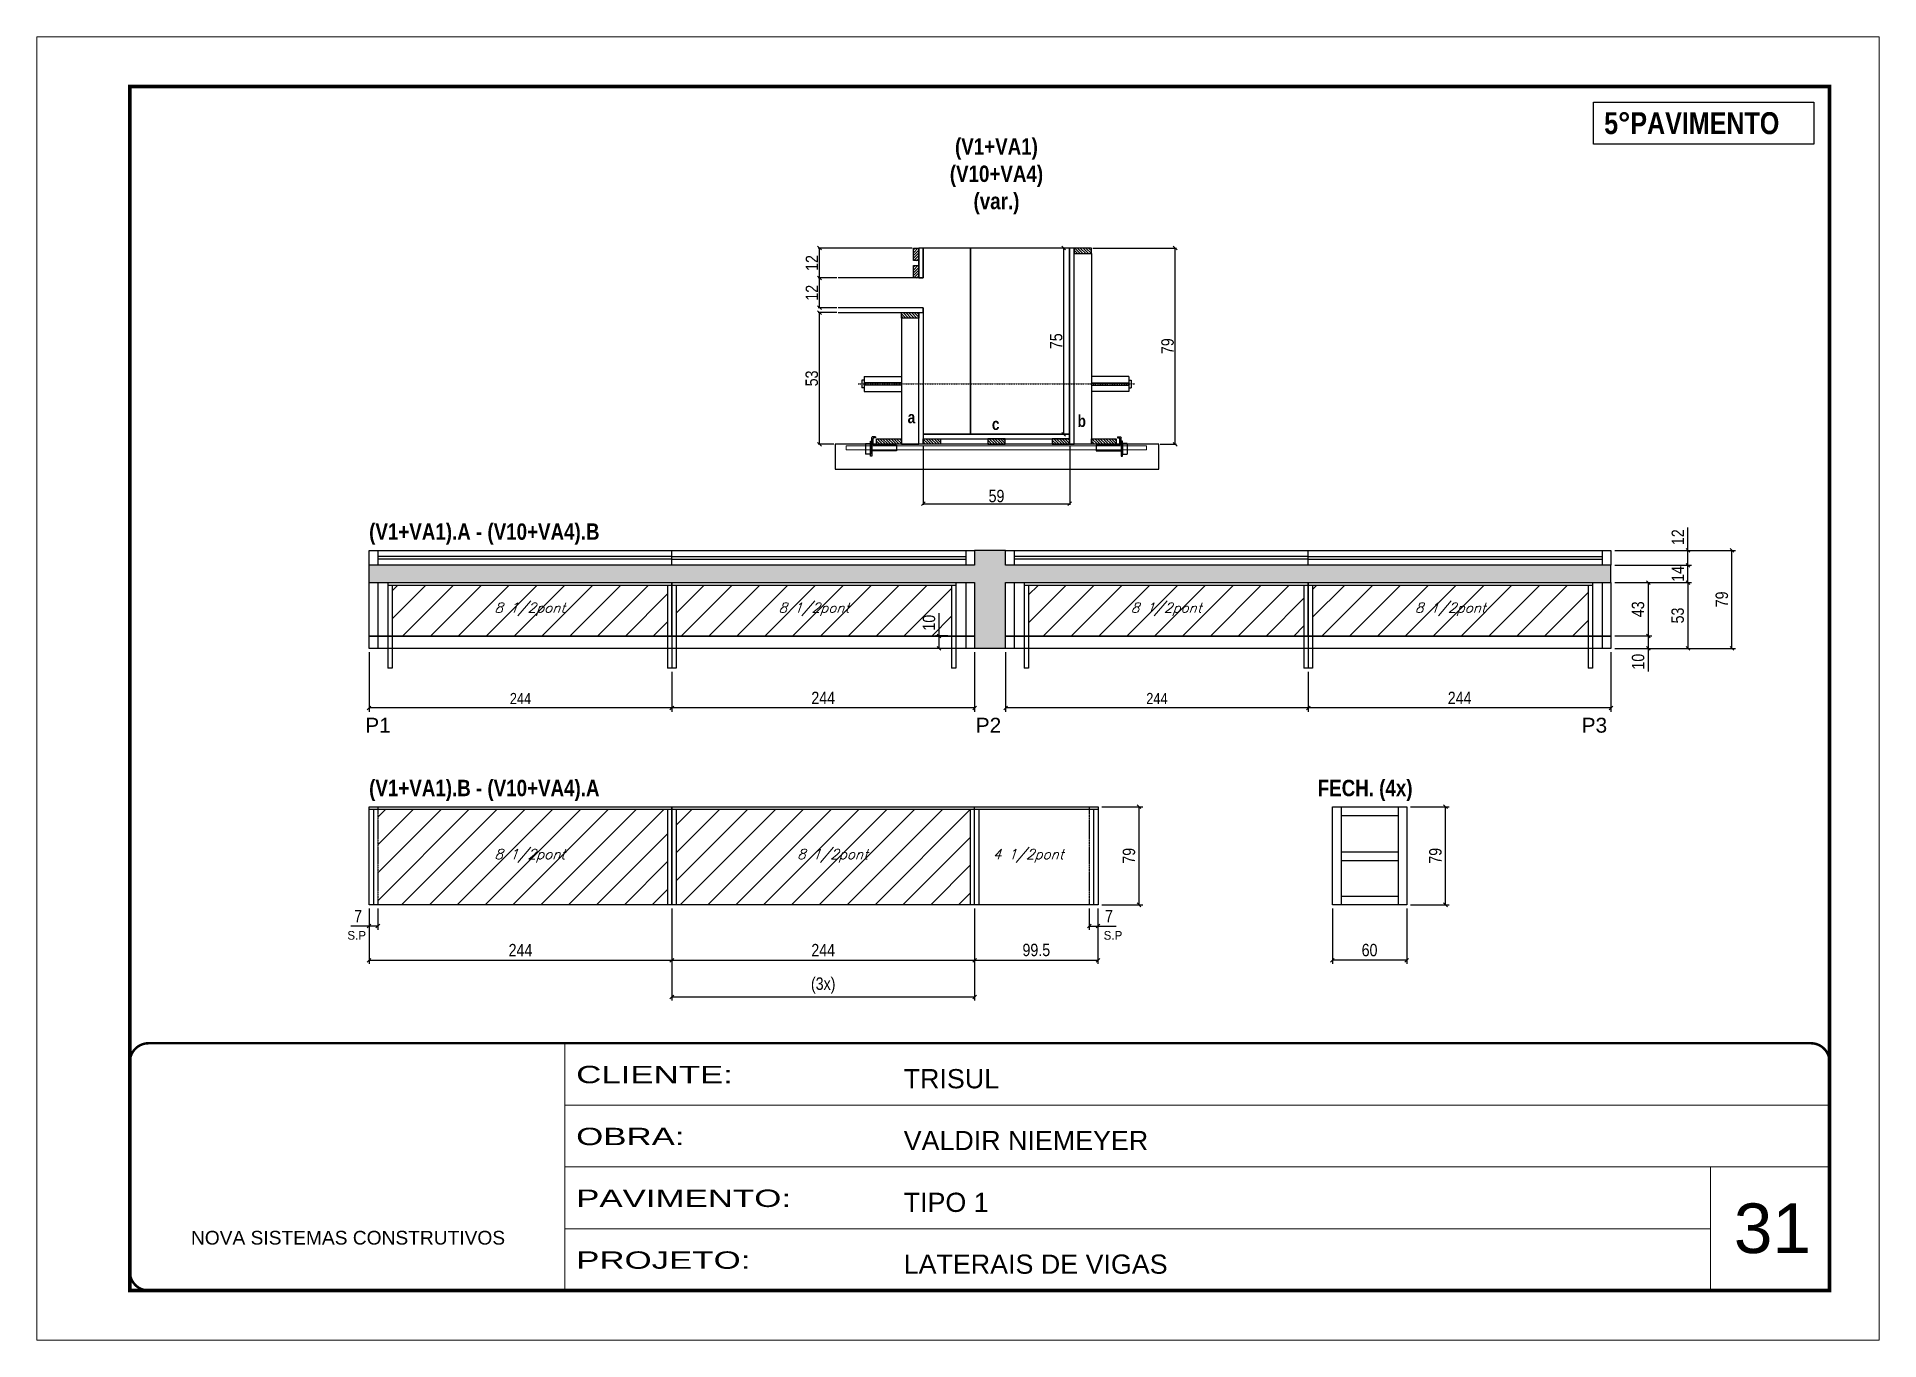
# Model space of a CAD drawing. Extents: x 3330 to 22105, y 1197 to 30204.
# Drawn here: x 16030 to 17515, y 20723 to 21773 of the extents above; entities that cross this region are included whole.
import ezdxf

# ---------------------------------------------------------------- set-up
doc = ezdxf.new("R2010")
doc.units = 0
for name, pattern in [('CONTINUO', [0]), ('DASHED', [0.75, 0.5, -0.25]), ('HIDDEN', [0.375, 0.25, -0.125])]:
    doc.linetypes.add(name, pattern=pattern)
for name, color, linetype in [('5', 5, 'Continuous'), ('barrote', 251, 'Continuous'), ('COTA', 241, 'Continuous'), ('detalhes', 4, 'Continuous'), ('NOMENCLATURA', 7, 'Continuous'), ('Painéis', 200, 'Continuous'), ('presilha', 1, 'Continuous'), ('SARR_2.2x10', 60, 'Continuous'), ('SARR_2.2x7', 40, 'Continuous'), ('SARR_3.5x7', 81, 'Continuous'), ('SARR_EDITAR', 141, 'Continuous'), ('TENSOR', 3, 'Continuous'), ('texto', 7, 'Continuous')]:
    doc.layers.add(name, color=color, linetype=linetype)
for name, color, linetype, lineweight in [('CARIMBO', 255, 'Continuous', 9), ('CONCRETO', 251, 'Continuous', 25), ('Folhas', 255, 'Continuous', 9), ('Hachura', 251, 'Continuous', 9), ('SARRAFO DE PRESSAO', 251, 'DASHED', 9), ('SCO-___-LAJ', 2, 'Continuous', 0)]:
    doc.layers.add(name, color=color, linetype=linetype, lineweight=lineweight)
doc.styles.add('ARIAL', font='arial.ttf')
doc.styles.add('COTA TECNICA', font='techl___.ttf', dxfattribs={"height": 10})
doc.styles.add('COTA TECNICA 2X', font='techl___.ttf', dxfattribs={"height": 10})
doc.styles.add('COTA TECNICA-50', font='techl___.ttf', dxfattribs={"height": 9})
doc.styles.add('Romans', font='romans.shx')
doc.styles.add('ROMAS860', font='ROMAS860.SHX')
doc.styles.get("Standard").update_dxf_attribs({"font": 'arial.ttf'})
doc.styles.add('TECNICA', font='techb___.ttf', dxfattribs={"height": 10})
doc.styles.add('Tecnologia', font='')
doc.styles.get('Tecnologia').set_extended_font_data('Forgotten Futurist')
doc.dimstyles.new('COTA PAINEL-50', dxfattribs={"dimtxt": 9, "dimasz": 3, "dimexe": 3, "dimexo": 3, "dimgap": 3, "dimtad": 1, "dimdec": 1, "dimzin": 12, "dimdsep": 46, "dimtxsty": 'COTA TECNICA-50', "dimblk1": 'OBLIQUE', "dimblk2": 'OBLIQUE', "dimsah": 1, "dimcen": 0.9, "dimclrd": 4, "dimclre": 4, "dimclrt": 240, "dimadec": 1, "dimazin": 3, "dimtfac": 1, "dimtdec": 1, "dimtmove": 0, "dimatfit": 3, "dimfxl": 1, "dimtolj": 1, "dimtzin": 12, "dimarcsym": 0})
doc.dimstyles.new('PAINEL', dxfattribs={"dimtxt": 10, "dimasz": 3, "dimexe": 3, "dimexo": 3, "dimgap": 3, "dimtad": 1, "dimdec": 1, "dimzin": 12, "dimdsep": 46, "dimtxsty": 'COTA TECNICA', "dimblk1": 'OBLIQUE', "dimblk2": 'OBLIQUE', "dimsah": 1, "dimcen": 0.9, "dimclrd": 4, "dimclre": 4, "dimclrt": 240, "dimadec": 1, "dimazin": 3, "dimtfac": 1, "dimtdec": 1, "dimtmove": 0, "dimatfit": 3, "dimfxl": 1, "dimtolj": 1, "dimtzin": 12, "dimarcsym": 0})
doc.dimstyles.new('SECAO', dxfattribs={"dimscale": 0.333333, "dimtxt": 5, "dimasz": 9, "dimexe": 3, "dimexo": 3, "dimgap": 3, "dimtad": 1, "dimdec": 1, "dimlfac": 0.5, "dimzin": 12, "dimdsep": 46, "dimtxsty": 'COTA TECNICA 2X', "dimblk1": 'OBLIQUE', "dimblk2": 'OBLIQUE', "dimsah": 1, "dimcen": 0.9, "dimclrd": 4, "dimclre": 4, "dimclrt": 240, "dimadec": 1, "dimazin": 3, "dimtfac": 1, "dimtdec": 1, "dimtmove": 0, "dimatfit": 3, "dimfxl": 1, "dimtolj": 1, "dimtzin": 12, "dimarcsym": 0})
pattern_1 = [(135, (49979.5972, -102067.2723), (-1.122532015, -1.122532015), [])]

msp = doc.modelspace()

# ---------------------------------------------------------------- texts
at = {"layer": '5', "linetype": 'Continuous'}
for s, p in [('P1', (16294.31, 21212.51)), ('P2', (16786.38, 21212.51)), ('P3', (17274.8, 21212.51))]:
    msp.add_text(s, height=12, rotation=359.99996, dxfattribs=at).set_placement(p)
at = {"layer": 'CARIMBO', "style": 'ARIAL'}
msp.add_text('31', height=40, dxfattribs=at).set_placement((17397.42, 20793.24))
at = {"layer": 'detalhes', "style": 'TECNICA'}
for s, p in [('a', (16731.48, 21461.79)), ('c', (16799.39, 21456.37)), ('b', (16868.44, 21458.82))]:
    msp.add_text(s, height=9.6, dxfattribs=at).set_placement(p)
at = {"layer": 'NOMENCLATURA', "style": 'TECNICA'}
for s, height, p in [('5°PAVIMENTO ', 17.6379, (17292.91, 21694.78)), ('(V1+VA1).A - (V10+VA4).B', 13.2, (16297.41, 21367.89)), ('(V1+VA1).B - (V10+VA4).A', 13.2, (16297.41, 21161.33)), ('FECH. (4x)', 13.2, (17062.02, 21161.33))]:
    msp.add_text(s, height=height, dxfattribs=at).set_placement(p)
at = {"layer": 'NOMENCLATURA', "insert": (16803.06, 21691.41), "char_height": 13.2, "attachment_point": 2, "style": 'TECNICA'}
msp.add_mtext_dynamic_manual_height_columns('(V1+VA1)\\P(V10+VA4)\\P(var.)', width=300.2766, gutter_width=1, heights=[0], dxfattribs=at)
at = {"layer": 'texto', "color": 2, "char_height": 8, "attachment_point": 5, "style": 'Romans'}
for s, insert in [('{\\Q19;\\C256;8 1/2pont}', (16426.91, 21311.87)), ('{\\Q19;\\C256;8 1/2pont}', (16655.91, 21311.87)), ('{\\Q19;\\C256;8 1/2pont}', (16939.91, 21311.87)), ('{\\Q19;\\C256;8 1/2pont}', (17168.91, 21311.87)), ('{\\Q19;\\C256;8 1/2pont}', (16426.91, 21113.31)), ('{\\Q19;\\C256;8 1/2pont}', (16670.91, 21113.31)), ('{\\Q19;\\C256;4 1/2pont}', (16828.66, 21113.31))]:
    msp.add_mtext(s, dxfattribs=dict(at, insert=insert))
at = {"layer": 'texto', "color": 4, "char_height": 7, "attachment_point": 5, "style": 'ROMAS860'}
for insert in [(16287.37, 21049.17), (16896.97, 21049.17)]:
    msp.add_mtext('S.P', dxfattribs=dict(at, insert=insert))

# ---------------------------------------------------------------- blocks, each defined once
blk = doc.blocks.new('9999999999')
at = {"color": 30, "linetype": 'CONTINUO'}
for p, q in [((98564.6, 34230.2), (98564.6, 34429.4)), ((98564.6, 34379.6), (99584, 34379.6)), ((98564.6, 34329.8), (99488, 34329.8)), ((99584, 34329.8), (99488, 34329.8)), ((99488, 34329.8), (99488, 34230.2)), ((98564.6, 34280), (99488, 34280))]:
    blk.add_line(p, q, dxfattribs=at)
at = {"color": 30, "linetype": 'CONTINUO', "const_width": 2}
blk.add_lwpolyline([(99584, 34230.2), (99584, 34414.4, 0.414214), (99569, 34429.4), (98229, 34429.4, 0.414214), (98214, 34414.4), (98214, 34245.2, 0.414214), (98229, 34230.2), (99584, 34230.2)], format="xyb", dxfattribs=at)
at = {"layer": 'Folhas'}
blk.add_lwpolyline([(98139, 34190.2), (99624, 34190.2), (99624, 35240.2), (98139, 35240.2)], close=True, dxfattribs=at)
at = {"layer": 'Folhas', "color": 30, "const_width": 3}
blk.add_lwpolyline([(98214, 34230.2), (99584, 34230.2), (99584, 35200.2), (98214, 35200.2)], close=True, dxfattribs=at)
at = {"color": 7, "linetype": 'Continuous', "ltscale": 5, "style": 'ARIAL'}
for s, height, p in [('TRISUL', 15.48, (98837.7, 34393.1)), ('VALDIR NIEMEYER', 15.483, (98837.7, 34343.3)), ('TIPO 1', 15.48, (98837.7, 34293.5)), ('NOVA SISTEMAS CONSTRUTIVOS', 11.059, (98263.2, 34267.2)), ('LATERAIS DE VIGAS', 15.483, (98837.7, 34243.7))]:
    blk.add_text(s, height=height, dxfattribs=at).set_placement(p)
at = {"layer": 'Folhas', "color": 7, "style": 'Tecnologia', "width": 1.5}
for s, p in [('CLIENTE:', (98573.7, 34397.2)), ('OBRA:', (98573.7, 34347.3)), ('PAVIMENTO:', (98573.7, 34297.5)), ('PROJETO:', (98573.7, 34247.7))]:
    blk.add_text(s, height=14, dxfattribs=at).set_placement(p)
blk = doc.blocks.new('PRESILHA METÁLICA 1')
at = {"layer": 'presilha'}
for p, q in [((0, 13), (6, 13)), ((0, 13), (0, 0)), ((6, 0), (0, 0)), ((6, 15.5), (7.5, 15.5)), ((6, -2.5), (6, 15.5)), ((6, 13), (6, 0)), ((7.5, 10.6), (7.5, 19.9)), ((7.5, 15.5), (7.5, -2.5)), ((37.5, 4.1), (7.5, 4.1)), ((12, 21), (8.6, 21)), ((9, 11.6), (9, 18.9)), ((12, 19.5), (9.6, 19.5)), ((37.5, 11), (9.6, 11)), ((12, 21), (12, 19.5)), ((37.5, 11), (37.5, 4.1)), ((7.5, -2.5), (6, -2.5))]:
    blk.add_line(p, q, dxfattribs=at)
for centre, radius, start, end in [((8.6, 19.9), 1.14, 90, 180), ((9.6, 18.9), 0.57, 90, 180), ((9.6, 11.6), 0.57, 180, 270)]:
    blk.add_arc(centre, radius, start, end, dxfattribs=at)
blk = doc.blocks.new('_Oblique')
at = {"color": 0, "linetype": 'ByBlock', "lineweight": -2}
blk.add_line((-0.5, -0.5), (0.5, 0.5), dxfattribs=at)
blk = doc.blocks.new('*D2617')
at = {"layer": 'COTA', "color": 4, "lineweight": -2, "transparency": 16777216}
for p, q in [((16880.7, 21602.9), (16948.1, 21602.9)), ((16947.1, 21444.9), (16947.1, 21602.9)), ((16935, 21444.9), (16948.1, 21444.9))]:
    blk.add_line(p, q, dxfattribs=at)
at = {"layer": 'Defpoints', "color": 0, "transparency": 16777216}
for p in [(16879.7, 21602.9), (16947.1, 21602.9), (16934, 21444.9)]:
    blk.add_point(p, dxfattribs=at)
at = {"layer": 'COTA', "color": 4, "lineweight": -2, "transparency": 16777216, "xscale": 3, "yscale": 3, "zscale": 3}
for p, rotation in [((16947.1, 21602.9), 90), ((16947.1, 21444.9), 270)]:
    blk.add_blockref('_Oblique', p, dxfattribs=dict(at, rotation=rotation))
at = {"layer": 'COTA', "color": 240, "transparency": 16777216, "insert": (16941, 21523.9), "char_height": 10, "attachment_point": 5, "rotation": 90, "style": 'COTA TECNICA 2X'}
blk.add_mtext('\\A1;79', dxfattribs=at)
blk = doc.blocks.new('*D2618')
at = {"layer": 'COTA', "color": 4, "lineweight": -2, "transparency": 16777216}
for p, q in [((16861.1, 21602.9), (16856.3, 21602.9)), ((16857.3, 21452.9), (16857.3, 21602.9)), ((16861.1, 21452.9), (16856.3, 21452.9))]:
    blk.add_line(p, q, dxfattribs=at)
at = {"layer": 'Defpoints', "color": 0, "transparency": 16777216}
for p in [(16857.3, 21602.9), (16862.1, 21602.9), (16862.1, 21452.9)]:
    blk.add_point(p, dxfattribs=at)
at = {"layer": 'COTA', "color": 4, "lineweight": -2, "transparency": 16777216, "xscale": 3, "yscale": 3, "zscale": 3}
for p, rotation in [((16857.3, 21602.9), 90), ((16857.3, 21452.9), 270)]:
    blk.add_blockref('_Oblique', p, dxfattribs=dict(at, rotation=rotation))
at = {"layer": 'COTA', "color": 240, "transparency": 16777216, "insert": (16851.2, 21527.9), "char_height": 10, "attachment_point": 5, "rotation": 90, "style": 'COTA TECNICA 2X'}
blk.add_mtext('\\A1;75', dxfattribs=at)
blk = doc.blocks.new('*D2619')
at = {"layer": 'COTA', "color": 4, "lineweight": -2, "transparency": 16777216}
for p, q in [((16674.4, 21550.9), (16659.4, 21550.9)), ((16660.4, 21444.9), (16660.4, 21550.9)), ((16672, 21444.9), (16659.4, 21444.9))]:
    blk.add_line(p, q, dxfattribs=at)
at = {"layer": 'Defpoints', "color": 0, "transparency": 16777216}
for p in [(16660.4, 21550.9), (16675.4, 21550.9), (16673, 21444.9)]:
    blk.add_point(p, dxfattribs=at)
at = {"layer": 'COTA', "color": 4, "lineweight": -2, "transparency": 16777216, "xscale": 3, "yscale": 3, "zscale": 3}
for p, rotation in [((16660.4, 21550.9), 90), ((16660.4, 21444.9), 270)]:
    blk.add_blockref('_Oblique', p, dxfattribs=dict(at, rotation=rotation))
at = {"layer": 'COTA', "color": 240, "transparency": 16777216, "insert": (16654.2, 21497.9), "char_height": 10, "attachment_point": 5, "rotation": 90, "style": 'COTA TECNICA 2X'}
blk.add_mtext('\\A1;53', dxfattribs=at)
blk = doc.blocks.new('*D2620')
at = {"layer": 'COTA', "color": 4, "lineweight": -2, "transparency": 16777216}
for p, q in [((16674.4, 21578.9), (16659.4, 21578.9)), ((16660.4, 21554.9), (16660.4, 21578.9)), ((16674.4, 21554.9), (16659.4, 21554.9))]:
    blk.add_line(p, q, dxfattribs=at)
at = {"layer": 'Defpoints', "color": 0, "transparency": 16777216}
for p in [(16660.4, 21578.9), (16675.4, 21578.9), (16675.4, 21554.9)]:
    blk.add_point(p, dxfattribs=at)
at = {"layer": 'COTA', "color": 4, "lineweight": -2, "transparency": 16777216, "xscale": 3, "yscale": 3, "zscale": 3}
for p, rotation in [((16660.4, 21578.9), 90), ((16660.4, 21554.9), 270)]:
    blk.add_blockref('_Oblique', p, dxfattribs=dict(at, rotation=rotation))
at = {"layer": 'COTA', "color": 240, "transparency": 16777216, "insert": (16654.3, 21566.9), "char_height": 10, "attachment_point": 5, "rotation": 90, "style": 'COTA TECNICA 2X'}
blk.add_mtext('\\A1;12', dxfattribs=at)
blk = doc.blocks.new('*D2621')
at = {"layer": 'COTA', "color": 4, "lineweight": -2, "transparency": 16777216}
for p, q in [((16735.1, 21602.9), (16659.4, 21602.9)), ((16660.4, 21578.9), (16660.4, 21602.9)), ((16674.4, 21578.9), (16659.4, 21578.9))]:
    blk.add_line(p, q, dxfattribs=at)
at = {"layer": 'Defpoints', "color": 0, "transparency": 16777216}
for p in [(16660.4, 21602.9), (16736.1, 21602.9), (16675.4, 21578.9)]:
    blk.add_point(p, dxfattribs=at)
at = {"layer": 'COTA', "color": 4, "lineweight": -2, "transparency": 16777216, "xscale": 3, "yscale": 3, "zscale": 3}
for p, rotation in [((16660.4, 21602.9), 90), ((16660.4, 21578.9), 270)]:
    blk.add_blockref('_Oblique', p, dxfattribs=dict(at, rotation=rotation))
at = {"layer": 'COTA', "color": 240, "transparency": 16777216, "insert": (16654.3, 21590.9), "char_height": 10, "attachment_point": 5, "rotation": 90, "style": 'COTA TECNICA 2X'}
blk.add_mtext('\\A1;12', dxfattribs=at)
blk = doc.blocks.new('*D2622')
at = {"layer": 'COTA', "color": 4, "lineweight": -2, "transparency": 16777216}
for p, q in [((16744.1, 21443.9), (16744.1, 21396)), ((16862.1, 21443.9), (16862.1, 21396)), ((16744.1, 21397), (16862.1, 21397))]:
    blk.add_line(p, q, dxfattribs=at)
at = {"layer": 'Defpoints', "color": 0, "transparency": 16777216}
for p in [(16744.1, 21444.9), (16862.1, 21444.9), (16862.1, 21397)]:
    blk.add_point(p, dxfattribs=at)
at = {"layer": 'COTA', "color": 4, "lineweight": -2, "transparency": 16777216, "xscale": 3, "yscale": 3, "zscale": 3, "rotation": 180}
blk.add_blockref('_Oblique', (16744.1, 21397), dxfattribs=at)
at = {"layer": 'COTA', "color": 4, "lineweight": -2, "transparency": 16777216, "xscale": 3, "yscale": 3, "zscale": 3}
blk.add_blockref('_Oblique', (16862.1, 21397), dxfattribs=at)
at = {"layer": 'COTA', "color": 240, "transparency": 16777216, "insert": (16803.1, 21403.1), "char_height": 10, "attachment_point": 5, "style": 'COTA TECNICA 2X'}
blk.add_mtext('\\A1;59', dxfattribs=at)
blk = doc.blocks.new('*D2623')
at = {"layer": 'COTA', "color": 4, "linetype": 'ByBlock', "lineweight": -2, "transparency": 16777216}
for p, q in [((16297.4, 21277.4), (16297.4, 21229.4)), ((16541.4, 21261.4), (16541.4, 21229.4)), ((16541.4, 21232.4), (16297.4, 21232.4))]:
    blk.add_line(p, q, dxfattribs=at)
at = {"layer": 'Defpoints', "color": 0, "linetype": 'ByBlock', "transparency": 16777216}
for p in [(16297.4, 21280.4), (16541.4, 21264.4), (16297.4, 21232.4)]:
    blk.add_point(p, dxfattribs=at)
at = {"layer": 'COTA', "color": 4, "linetype": 'ByBlock', "lineweight": -2, "transparency": 16777216, "xscale": 3, "yscale": 3, "zscale": 3, "rotation": 180}
blk.add_blockref('_Oblique', (16297.4, 21232.4), dxfattribs=at)
at = {"layer": 'COTA', "color": 4, "linetype": 'ByBlock', "lineweight": -2, "transparency": 16777216, "xscale": 3, "yscale": 3, "zscale": 3}
blk.add_blockref('_Oblique', (16541.4, 21232.4), dxfattribs=at)
at = {"layer": 'COTA', "color": 240, "linetype": 'ByBlock', "transparency": 16777216, "insert": (16419.4, 21240), "char_height": 9, "attachment_point": 5, "style": 'COTA TECNICA-50'}
blk.add_mtext('\\A1;244', dxfattribs=at)
blk = doc.blocks.new('*D2624')
at = {"layer": 'COTA', "color": 4, "linetype": 'ByBlock', "lineweight": -2, "transparency": 16777216}
for p, q in [((16785.4, 21277.4), (16785.4, 21229.4)), ((16541.4, 21261.4), (16541.4, 21229.4)), ((16785.4, 21232.4), (16541.4, 21232.4))]:
    blk.add_line(p, q, dxfattribs=at)
at = {"layer": 'Defpoints', "color": 0, "linetype": 'ByBlock', "transparency": 16777216}
for p in [(16785.4, 21280.4), (16541.4, 21264.4), (16541.4, 21232.4)]:
    blk.add_point(p, dxfattribs=at)
at = {"layer": 'COTA', "color": 4, "linetype": 'ByBlock', "lineweight": -2, "transparency": 16777216, "xscale": 3, "yscale": 3, "zscale": 3, "rotation": 180}
blk.add_blockref('_Oblique', (16541.4, 21232.4), dxfattribs=at)
at = {"layer": 'COTA', "color": 4, "linetype": 'ByBlock', "lineweight": -2, "transparency": 16777216, "xscale": 3, "yscale": 3, "zscale": 3}
blk.add_blockref('_Oblique', (16785.4, 21232.4), dxfattribs=at)
at = {"layer": 'COTA', "color": 240, "linetype": 'ByBlock', "transparency": 16777216, "insert": (16663.4, 21240.5), "char_height": 10, "attachment_point": 5, "style": 'COTA TECNICA'}
blk.add_mtext('\\A1;244', dxfattribs=at)
blk = doc.blocks.new('*D2625')
at = {"layer": 'COTA', "color": 4, "linetype": 'ByBlock', "lineweight": -2, "transparency": 16777216}
for p, q in [((16810.4, 21277.4), (16810.4, 21229.4)), ((17054.4, 21261.4), (17054.4, 21229.4)), ((17054.4, 21232.4), (16810.4, 21232.4))]:
    blk.add_line(p, q, dxfattribs=at)
at = {"layer": 'Defpoints', "color": 0, "linetype": 'ByBlock', "transparency": 16777216}
for p in [(16810.4, 21280.4), (17054.4, 21264.4), (16810.4, 21232.4)]:
    blk.add_point(p, dxfattribs=at)
at = {"layer": 'COTA', "color": 4, "linetype": 'ByBlock', "lineweight": -2, "transparency": 16777216, "xscale": 3, "yscale": 3, "zscale": 3, "rotation": 180}
blk.add_blockref('_Oblique', (16810.4, 21232.4), dxfattribs=at)
at = {"layer": 'COTA', "color": 4, "linetype": 'ByBlock', "lineweight": -2, "transparency": 16777216, "xscale": 3, "yscale": 3, "zscale": 3}
blk.add_blockref('_Oblique', (17054.4, 21232.4), dxfattribs=at)
at = {"layer": 'COTA', "color": 240, "linetype": 'ByBlock', "transparency": 16777216, "insert": (16932.4, 21240), "char_height": 9, "attachment_point": 5, "style": 'COTA TECNICA-50'}
blk.add_mtext('\\A1;244', dxfattribs=at)
blk = doc.blocks.new('*D2626')
at = {"layer": 'COTA', "color": 4, "linetype": 'ByBlock', "lineweight": -2, "transparency": 16777216}
for p, q in [((17298.4, 21277.4), (17298.4, 21229.4)), ((17054.4, 21261.4), (17054.4, 21229.4)), ((17298.4, 21232.4), (17054.4, 21232.4))]:
    blk.add_line(p, q, dxfattribs=at)
at = {"layer": 'Defpoints', "color": 0, "linetype": 'ByBlock', "transparency": 16777216}
for p in [(17298.4, 21280.4), (17054.4, 21264.4), (17054.4, 21232.4)]:
    blk.add_point(p, dxfattribs=at)
at = {"layer": 'COTA', "color": 4, "linetype": 'ByBlock', "lineweight": -2, "transparency": 16777216, "xscale": 3, "yscale": 3, "zscale": 3, "rotation": 180}
blk.add_blockref('_Oblique', (17054.4, 21232.4), dxfattribs=at)
at = {"layer": 'COTA', "color": 4, "linetype": 'ByBlock', "lineweight": -2, "transparency": 16777216, "xscale": 3, "yscale": 3, "zscale": 3}
blk.add_blockref('_Oblique', (17298.4, 21232.4), dxfattribs=at)
at = {"layer": 'COTA', "color": 240, "linetype": 'ByBlock', "transparency": 16777216, "insert": (17176.4, 21240.5), "char_height": 10, "attachment_point": 5, "style": 'COTA TECNICA'}
blk.add_mtext('\\A1;244', dxfattribs=at)
blk = doc.blocks.new('*D2627')
at = {"layer": 'COTA', "color": 4, "linetype": 'ByBlock', "lineweight": -2, "transparency": 16777216}
for p, q in [((17301.4, 21333.4), (17363.4, 21333.4)), ((17360.4, 21333.4), (17360.4, 21280.4)), ((17301.4, 21280.4), (17363.4, 21280.4))]:
    blk.add_line(p, q, dxfattribs=at)
at = {"layer": 'Defpoints', "color": 0, "linetype": 'ByBlock', "transparency": 16777216}
for p in [(17298.4, 21333.4), (17298.4, 21280.4), (17360.4, 21280.4)]:
    blk.add_point(p, dxfattribs=at)
at = {"layer": 'COTA', "color": 4, "linetype": 'ByBlock', "lineweight": -2, "transparency": 16777216, "xscale": 3, "yscale": 3, "zscale": 3}
for p, rotation in [((17360.4, 21333.4), 90), ((17360.4, 21280.4), 270)]:
    blk.add_blockref('_Oblique', p, dxfattribs=dict(at, rotation=rotation))
at = {"layer": 'COTA', "color": 240, "linetype": 'ByBlock', "transparency": 16777216, "insert": (17352.2, 21306.9), "char_height": 10, "attachment_point": 5, "rotation": 90, "style": 'COTA TECNICA'}
blk.add_mtext('\\A1;53', dxfattribs=at)
blk = doc.blocks.new('*D2628')
at = {"layer": 'COTA', "color": 4, "linetype": 'ByBlock', "lineweight": -2, "transparency": 16777216}
for p, q in [((17301.4, 21347.4), (17363.4, 21347.4)), ((17360.4, 21333.4), (17360.4, 21347.4)), ((17301.4, 21333.4), (17363.4, 21333.4))]:
    blk.add_line(p, q, dxfattribs=at)
at = {"layer": 'Defpoints', "color": 0, "linetype": 'ByBlock', "transparency": 16777216}
for p in [(17298.4, 21347.4), (17360.4, 21347.4), (17298.4, 21333.4)]:
    blk.add_point(p, dxfattribs=at)
at = {"layer": 'COTA', "color": 4, "linetype": 'ByBlock', "lineweight": -2, "transparency": 16777216, "xscale": 3, "yscale": 3, "zscale": 3}
for p, rotation in [((17360.4, 21347.4), 90), ((17360.4, 21333.4), 270)]:
    blk.add_blockref('_Oblique', p, dxfattribs=dict(at, rotation=rotation))
at = {"layer": 'COTA', "color": 240, "linetype": 'ByBlock', "transparency": 16777216, "insert": (17352.3, 21340.4), "char_height": 10, "attachment_point": 5, "rotation": 90, "style": 'COTA TECNICA'}
blk.add_mtext('\\A1;14', dxfattribs=at)
blk = doc.blocks.new('*D2629')
at = {"layer": 'COTA', "color": 4, "linetype": 'ByBlock', "lineweight": -2, "transparency": 16777216}
for p, q in [((16756.8, 21290.4), (16756.8, 21308.8)), ((16763.9, 21290.4), (16753.8, 21290.4)), ((16763.9, 21280.4), (16753.8, 21280.4)), ((16756.8, 21280.4), (16756.8, 21290.4))]:
    blk.add_line(p, q, dxfattribs=at)
at = {"layer": 'Defpoints', "color": 0, "linetype": 'ByBlock', "transparency": 16777216}
for p in [(16756.8, 21290.4), (16766.9, 21290.4), (16766.9, 21280.4)]:
    blk.add_point(p, dxfattribs=at)
at = {"layer": 'COTA', "color": 4, "linetype": 'ByBlock', "lineweight": -2, "transparency": 16777216, "xscale": 3, "yscale": 3, "zscale": 3}
for p, rotation in [((16756.8, 21290.4), 90), ((16756.8, 21280.4), 270)]:
    blk.add_blockref('_Oblique', p, dxfattribs=dict(at, rotation=rotation))
at = {"layer": 'COTA', "color": 240, "linetype": 'ByBlock', "transparency": 16777216, "insert": (16748.7, 21301.1), "char_height": 10, "attachment_point": 5, "rotation": 90, "style": 'COTA TECNICA'}
blk.add_mtext('\\A1;10', dxfattribs=at)
blk = doc.blocks.new('*D2630')
at = {"layer": 'COTA', "color": 4, "linetype": 'ByBlock', "lineweight": -2, "transparency": 16777216}
for p, q in [((17360.4, 21359.4), (17360.4, 21377.7)), ((17301.4, 21359.4), (17363.4, 21359.4)), ((17360.4, 21347.4), (17360.4, 21359.4)), ((17301.4, 21347.4), (17363.4, 21347.4))]:
    blk.add_line(p, q, dxfattribs=at)
at = {"layer": 'Defpoints', "color": 0, "linetype": 'ByBlock', "transparency": 16777216}
for p in [(17298.4, 21359.4), (17360.4, 21359.4), (17298.4, 21347.4)]:
    blk.add_point(p, dxfattribs=at)
at = {"layer": 'COTA', "color": 4, "linetype": 'ByBlock', "lineweight": -2, "transparency": 16777216, "xscale": 3, "yscale": 3, "zscale": 3}
for p, rotation in [((17360.4, 21359.4), 90), ((17360.4, 21347.4), 270)]:
    blk.add_blockref('_Oblique', p, dxfattribs=dict(at, rotation=rotation))
at = {"layer": 'COTA', "color": 240, "linetype": 'ByBlock', "transparency": 16777216, "insert": (17352.3, 21370), "char_height": 10, "attachment_point": 5, "rotation": 90, "style": 'COTA TECNICA'}
blk.add_mtext('\\A1;12', dxfattribs=at)
blk = doc.blocks.new('*D2631')
at = {"layer": 'COTA', "color": 4, "linetype": 'ByBlock', "lineweight": -2, "transparency": 16777216}
for p, q in [((16887.9, 21152.8), (16921, 21152.8)), ((16918, 21073.8), (16918, 21152.8)), ((16887.9, 21073.8), (16921, 21073.8))]:
    blk.add_line(p, q, dxfattribs=at)
at = {"layer": 'Defpoints', "color": 0, "linetype": 'ByBlock', "transparency": 16777216}
for p in [(16884.9, 21152.8), (16918, 21152.8), (16884.9, 21073.8)]:
    blk.add_point(p, dxfattribs=at)
at = {"layer": 'COTA', "color": 4, "linetype": 'ByBlock', "lineweight": -2, "transparency": 16777216, "xscale": 3, "yscale": 3, "zscale": 3}
for p, rotation in [((16918, 21152.8), 90), ((16918, 21073.8), 270)]:
    blk.add_blockref('_Oblique', p, dxfattribs=dict(at, rotation=rotation))
at = {"layer": 'COTA', "color": 240, "linetype": 'ByBlock', "transparency": 16777216, "insert": (16909.9, 21113.3), "char_height": 10, "attachment_point": 5, "rotation": 90, "style": 'COTA TECNICA'}
blk.add_mtext('\\A1;79', dxfattribs=at)
blk = doc.blocks.new('*D2632')
at = {"layer": 'COTA', "color": 4, "linetype": 'ByBlock', "lineweight": -2, "transparency": 16777216}
for p, q in [((16297.4, 21070.8), (16297.4, 21026.2)), ((16541.4, 21070.8), (16541.4, 21026.2)), ((16297.4, 21029.2), (16541.4, 21029.2))]:
    blk.add_line(p, q, dxfattribs=at)
at = {"layer": 'Defpoints', "color": 0, "linetype": 'ByBlock', "transparency": 16777216}
for p in [(16297.4, 21073.8), (16541.4, 21073.8), (16541.4, 21029.2)]:
    blk.add_point(p, dxfattribs=at)
at = {"layer": 'COTA', "color": 4, "linetype": 'ByBlock', "lineweight": -2, "transparency": 16777216, "xscale": 3, "yscale": 3, "zscale": 3, "rotation": 180}
blk.add_blockref('_Oblique', (16297.4, 21029.2), dxfattribs=at)
at = {"layer": 'COTA', "color": 4, "linetype": 'ByBlock', "lineweight": -2, "transparency": 16777216, "xscale": 3, "yscale": 3, "zscale": 3}
blk.add_blockref('_Oblique', (16541.4, 21029.2), dxfattribs=at)
at = {"layer": 'COTA', "color": 240, "linetype": 'ByBlock', "transparency": 16777216, "insert": (16419.4, 21037.3), "char_height": 10, "attachment_point": 5, "style": 'COTA TECNICA'}
blk.add_mtext('\\A1;244', dxfattribs=at)
blk = doc.blocks.new('*D2633')
at = {"layer": 'COTA', "color": 4, "linetype": 'ByBlock', "lineweight": -2, "transparency": 16777216}
for p, q in [((16541.4, 21070.8), (16541.4, 21026.2)), ((16785.4, 21070.8), (16785.4, 21026.2)), ((16541.4, 21029.2), (16785.4, 21029.2))]:
    blk.add_line(p, q, dxfattribs=at)
at = {"layer": 'Defpoints', "color": 0, "linetype": 'ByBlock', "transparency": 16777216}
for p in [(16541.4, 21073.8), (16785.4, 21073.8), (16785.4, 21029.2)]:
    blk.add_point(p, dxfattribs=at)
at = {"layer": 'COTA', "color": 4, "linetype": 'ByBlock', "lineweight": -2, "transparency": 16777216, "xscale": 3, "yscale": 3, "zscale": 3, "rotation": 180}
blk.add_blockref('_Oblique', (16541.4, 21029.2), dxfattribs=at)
at = {"layer": 'COTA', "color": 4, "linetype": 'ByBlock', "lineweight": -2, "transparency": 16777216, "xscale": 3, "yscale": 3, "zscale": 3}
blk.add_blockref('_Oblique', (16785.4, 21029.2), dxfattribs=at)
at = {"layer": 'COTA', "color": 240, "linetype": 'ByBlock', "transparency": 16777216, "insert": (16663.4, 21037.3), "char_height": 10, "attachment_point": 5, "style": 'COTA TECNICA'}
blk.add_mtext('\\A1;244', dxfattribs=at)
blk = doc.blocks.new('*D2634')
at = {"layer": 'COTA', "color": 4, "linetype": 'ByBlock', "lineweight": -2, "transparency": 16777216}
for p, q in [((16785.4, 21070.8), (16785.4, 21026.2)), ((16884.9, 21070.8), (16884.9, 21026.2)), ((16785.4, 21029.2), (16884.9, 21029.2))]:
    blk.add_line(p, q, dxfattribs=at)
at = {"layer": 'Defpoints', "color": 0, "linetype": 'ByBlock', "transparency": 16777216}
for p in [(16785.4, 21073.8), (16884.9, 21073.8), (16884.9, 21029.2)]:
    blk.add_point(p, dxfattribs=at)
at = {"layer": 'COTA', "color": 4, "linetype": 'ByBlock', "lineweight": -2, "transparency": 16777216, "xscale": 3, "yscale": 3, "zscale": 3, "rotation": 180}
blk.add_blockref('_Oblique', (16785.4, 21029.2), dxfattribs=at)
at = {"layer": 'COTA', "color": 4, "linetype": 'ByBlock', "lineweight": -2, "transparency": 16777216, "xscale": 3, "yscale": 3, "zscale": 3}
blk.add_blockref('_Oblique', (16884.9, 21029.2), dxfattribs=at)
at = {"layer": 'COTA', "color": 240, "linetype": 'ByBlock', "transparency": 16777216, "insert": (16835.2, 21037.4), "char_height": 10, "attachment_point": 5, "style": 'COTA TECNICA'}
blk.add_mtext('\\A1;99.5', dxfattribs=at)
blk = doc.blocks.new('*D2635')
at = {"layer": 'COTA', "color": 4, "linetype": 'ByBlock', "lineweight": -2, "transparency": 16777216}
for p, q in [((16297.4, 21070.8), (16297.4, 21053.7)), ((16304.4, 21070.8), (16304.4, 21053.7)), ((16297.4, 21056.7), (16282.7, 21056.7)), ((16304.4, 21056.7), (16297.4, 21056.7))]:
    blk.add_line(p, q, dxfattribs=at)
at = {"layer": 'Defpoints', "color": 0, "linetype": 'ByBlock', "transparency": 16777216}
for p in [(16297.4, 21073.8), (16304.4, 21073.8), (16297.4, 21056.7)]:
    blk.add_point(p, dxfattribs=at)
at = {"layer": 'COTA', "color": 4, "linetype": 'ByBlock', "lineweight": -2, "transparency": 16777216, "xscale": 3, "yscale": 3, "zscale": 3, "rotation": 180}
blk.add_blockref('_Oblique', (16297.4, 21056.7), dxfattribs=at)
at = {"layer": 'COTA', "color": 4, "linetype": 'ByBlock', "lineweight": -2, "transparency": 16777216, "xscale": 3, "yscale": 3, "zscale": 3}
blk.add_blockref('_Oblique', (16304.4, 21056.7), dxfattribs=at)
at = {"layer": 'COTA', "color": 240, "linetype": 'ByBlock', "transparency": 16777216, "insert": (16288.5, 21064.7), "char_height": 10, "attachment_point": 5, "style": 'COTA TECNICA'}
blk.add_mtext('\\A1;7', dxfattribs=at)
blk = doc.blocks.new('*D2636')
at = {"layer": 'COTA', "color": 4, "linetype": 'ByBlock', "lineweight": -2, "transparency": 16777216}
for p, q in [((16541.4, 21070.8), (16541.4, 20996.6)), ((16785.4, 21070.8), (16785.4, 20996.6)), ((16541.4, 20999.6), (16785.4, 20999.6))]:
    blk.add_line(p, q, dxfattribs=at)
at = {"layer": 'Defpoints', "color": 0, "linetype": 'ByBlock', "transparency": 16777216}
for p in [(16541.4, 21073.8), (16785.4, 21073.8), (16785.4, 20999.6)]:
    blk.add_point(p, dxfattribs=at)
at = {"layer": 'COTA', "color": 4, "linetype": 'ByBlock', "lineweight": -2, "transparency": 16777216, "xscale": 3, "yscale": 3, "zscale": 3, "rotation": 180}
blk.add_blockref('_Oblique', (16541.4, 20999.6), dxfattribs=at)
at = {"layer": 'COTA', "color": 4, "linetype": 'ByBlock', "lineweight": -2, "transparency": 16777216, "xscale": 3, "yscale": 3, "zscale": 3}
blk.add_blockref('_Oblique', (16785.4, 20999.6), dxfattribs=at)
at = {"layer": 'COTA', "color": 240, "linetype": 'ByBlock', "transparency": 16777216, "insert": (16663.4, 21008.8), "char_height": 10, "attachment_point": 5, "style": 'COTA TECNICA'}
blk.add_mtext('\\A1;(3x)', dxfattribs=at)
blk = doc.blocks.new('*D2637')
at = {"layer": 'COTA', "color": 4, "linetype": 'ByBlock', "lineweight": -2, "transparency": 16777216}
for p, q in [((16877.9, 21070.8), (16877.9, 21053.7)), ((16884.9, 21070.8), (16884.9, 21053.7)), ((16877.9, 21056.7), (16884.9, 21056.7)), ((16884.9, 21056.7), (16899.6, 21056.7))]:
    blk.add_line(p, q, dxfattribs=at)
at = {"layer": 'Defpoints', "color": 0, "linetype": 'ByBlock', "transparency": 16777216}
for p in [(16877.9, 21073.8), (16884.9, 21073.8), (16884.9, 21056.7)]:
    blk.add_point(p, dxfattribs=at)
at = {"layer": 'COTA', "color": 4, "linetype": 'ByBlock', "lineweight": -2, "transparency": 16777216, "xscale": 3, "yscale": 3, "zscale": 3, "rotation": 180}
blk.add_blockref('_Oblique', (16877.9, 21056.7), dxfattribs=at)
at = {"layer": 'COTA', "color": 4, "linetype": 'ByBlock', "lineweight": -2, "transparency": 16777216, "xscale": 3, "yscale": 3, "zscale": 3}
blk.add_blockref('_Oblique', (16884.9, 21056.7), dxfattribs=at)
at = {"layer": 'COTA', "color": 240, "linetype": 'ByBlock', "transparency": 16777216, "insert": (16893.8, 21064.7), "char_height": 10, "attachment_point": 5, "style": 'COTA TECNICA'}
blk.add_mtext('\\A1;7', dxfattribs=at)
blk = doc.blocks.new('*D2638')
at = {"layer": 'COTA', "color": 4, "linetype": 'ByBlock', "lineweight": -2, "transparency": 16777216}
for p, q in [((17136.8, 21152.8), (17168, 21152.8)), ((17165, 21073.8), (17165, 21152.8)), ((17136.8, 21073.8), (17168, 21073.8))]:
    blk.add_line(p, q, dxfattribs=at)
at = {"layer": 'Defpoints', "color": 0, "linetype": 'ByBlock', "transparency": 16777216}
for p in [(17133.8, 21152.8), (17165, 21152.8), (17133.8, 21073.8)]:
    blk.add_point(p, dxfattribs=at)
at = {"layer": 'COTA', "color": 4, "linetype": 'ByBlock', "lineweight": -2, "transparency": 16777216, "xscale": 3, "yscale": 3, "zscale": 3}
for p, rotation in [((17165, 21152.8), 90), ((17165, 21073.8), 270)]:
    blk.add_blockref('_Oblique', p, dxfattribs=dict(at, rotation=rotation))
at = {"layer": 'COTA', "color": 240, "linetype": 'ByBlock', "transparency": 16777216, "insert": (17156.9, 21113.3), "char_height": 10, "attachment_point": 5, "rotation": 90, "style": 'COTA TECNICA'}
blk.add_mtext('\\A1;79', dxfattribs=at)
blk = doc.blocks.new('*D2639')
at = {"layer": 'COTA', "color": 4, "linetype": 'ByBlock', "lineweight": -2, "transparency": 16777216}
for p, q in [((17073.8, 21070.8), (17073.8, 21026.2)), ((17133.8, 21070.8), (17133.8, 21026.2)), ((17133.8, 21029.2), (17073.8, 21029.2))]:
    blk.add_line(p, q, dxfattribs=at)
at = {"layer": 'Defpoints', "color": 0, "linetype": 'ByBlock', "transparency": 16777216}
for p in [(17073.8, 21073.8), (17133.8, 21073.8), (17073.8, 21029.2)]:
    blk.add_point(p, dxfattribs=at)
at = {"layer": 'COTA', "color": 4, "linetype": 'ByBlock', "lineweight": -2, "transparency": 16777216, "xscale": 3, "yscale": 3, "zscale": 3, "rotation": 180}
blk.add_blockref('_Oblique', (17073.8, 21029.2), dxfattribs=at)
at = {"layer": 'COTA', "color": 4, "linetype": 'ByBlock', "lineweight": -2, "transparency": 16777216, "xscale": 3, "yscale": 3, "zscale": 3}
blk.add_blockref('_Oblique', (17133.8, 21029.2), dxfattribs=at)
at = {"layer": 'COTA', "color": 240, "linetype": 'ByBlock', "transparency": 16777216, "insert": (17103.8, 21037.3), "char_height": 10, "attachment_point": 5, "style": 'COTA TECNICA'}
blk.add_mtext('\\A1;60', dxfattribs=at)
blk = doc.blocks.new('*D2099')
at = {"layer": 'COTA', "color": 4, "linetype": 'ByBlock', "lineweight": -2, "transparency": 16777216}
for p, q in [((17301.4, 21333.4), (17331.4, 21333.4)), ((17328.4, 21333.4), (17328.4, 21290.4)), ((17301.4, 21290.4), (17331.4, 21290.4))]:
    blk.add_line(p, q, dxfattribs=at)
at = {"layer": 'Defpoints', "color": 0, "linetype": 'ByBlock', "transparency": 16777216}
for p in [(17298.4, 21333.4), (17298.4, 21290.4), (17328.4, 21290.4)]:
    blk.add_point(p, dxfattribs=at)
at = {"layer": 'COTA', "color": 4, "linetype": 'ByBlock', "lineweight": -2, "transparency": 16777216, "xscale": 3, "yscale": 3, "zscale": 3}
for p, rotation in [((17328.4, 21333.4), 90), ((17328.4, 21290.4), 270)]:
    blk.add_blockref('_Oblique', p, dxfattribs=dict(at, rotation=rotation))
at = {"layer": 'COTA', "color": 240, "linetype": 'ByBlock', "transparency": 16777216, "insert": (17320.2, 21311.9), "char_height": 10, "attachment_point": 5, "rotation": 90, "style": 'COTA TECNICA'}
blk.add_mtext('\\A1;43', dxfattribs=at)
blk = doc.blocks.new('*D2100')
at = {"layer": 'COTA', "color": 4, "linetype": 'ByBlock', "lineweight": -2, "transparency": 16777216}
for p, q in [((17301.4, 21290.4), (17331.4, 21290.4)), ((17301.4, 21280.4), (17331.4, 21280.4)), ((17328.4, 21290.4), (17328.4, 21280.4)), ((17328.4, 21280.4), (17328.4, 21261.9))]:
    blk.add_line(p, q, dxfattribs=at)
at = {"layer": 'Defpoints', "color": 0, "linetype": 'ByBlock', "transparency": 16777216}
for p in [(17298.4, 21290.4), (17298.4, 21280.4), (17328.4, 21280.4)]:
    blk.add_point(p, dxfattribs=at)
at = {"layer": 'COTA', "color": 4, "linetype": 'ByBlock', "lineweight": -2, "transparency": 16777216, "xscale": 3, "yscale": 3, "zscale": 3}
for p, rotation in [((17328.4, 21290.4), 90), ((17328.4, 21280.4), 270)]:
    blk.add_blockref('_Oblique', p, dxfattribs=dict(at, rotation=rotation))
at = {"layer": 'COTA', "color": 240, "linetype": 'ByBlock', "transparency": 16777216, "insert": (17320.3, 21269.7), "char_height": 10, "attachment_point": 5, "rotation": 90, "style": 'COTA TECNICA'}
blk.add_mtext('\\A1;10', dxfattribs=at)
blk = doc.blocks.new('*D2104')
at = {"layer": 'COTA', "color": 4, "linetype": 'ByBlock', "lineweight": -2, "transparency": 16777216}
for p, q in [((17301.4, 21359.4), (17398.9, 21359.4)), ((17395.9, 21280.4), (17395.9, 21359.4)), ((17301.4, 21280.4), (17398.9, 21280.4))]:
    blk.add_line(p, q, dxfattribs=at)
at = {"layer": 'Defpoints', "color": 0, "linetype": 'ByBlock', "transparency": 16777216}
for p in [(17298.4, 21359.4), (17395.9, 21359.4), (17298.4, 21280.4)]:
    blk.add_point(p, dxfattribs=at)
at = {"layer": 'COTA', "color": 4, "linetype": 'ByBlock', "lineweight": -2, "transparency": 16777216, "xscale": 3, "yscale": 3, "zscale": 3}
for p, rotation in [((17395.9, 21359.4), 90), ((17395.9, 21280.4), 270)]:
    blk.add_blockref('_Oblique', p, dxfattribs=dict(at, rotation=rotation))
at = {"layer": 'COTA', "color": 240, "linetype": 'ByBlock', "transparency": 16777216, "insert": (17387.8, 21319.9), "char_height": 10, "attachment_point": 5, "rotation": 90, "style": 'COTA TECNICA'}
blk.add_mtext('\\A1;79', dxfattribs=at)

# ---------------------------------------------------------------- dimensions: what is measured, and where the dimension line sits
at = {"layer": 'COTA'}
for base, p1, p2, picture, middle in [((16660.38, 21602.9), (16675.36, 21578.9), (16736.06, 21602.9), '*D2621', (16654.32, 21590.9)), ((16857.35, 21602.9), (16862.06, 21452.9), (16862.06, 21602.9), '*D2618', (16851.24, 21527.9)), ((16947.09, 21602.9), (16934.03, 21444.9), (16879.66, 21602.9), '*D2617', (16940.98, 21523.9)), ((16660.38, 21578.9), (16675.36, 21554.9), (16675.36, 21578.9), '*D2620', (16654.32, 21566.9)), ((16660.38, 21550.9), (16673, 21444.9), (16675.36, 21550.9), '*D2619', (16654.16, 21497.9))]:
    dim = msp.add_linear_dim(base=base, p1=p1, p2=p2, angle=90, dimstyle='SECAO', dxfattribs=at)
    dim.commit()
    dim.dimension.update_dxf_attribs({"geometry": picture, "text_midpoint": middle})
dim = msp.add_linear_dim(base=(16862.06, 21397.01), p1=(16744.06, 21444.9), p2=(16862.06, 21444.9), dimstyle='SECAO', dxfattribs=at)
dim.commit()
dim.dimension.update_dxf_attribs({"geometry": '*D2622', "text_midpoint": (16803.06, 21403.15)})
at = {"layer": 'COTA', "linetype": 'ByBlock'}
for base, p1, p2, picture, middle in [((17360.38, 21359.37), (17298.41, 21347.37), (17298.41, 21359.37), '*D2630', (17352.33, 21370.03)), ((17395.9, 21359.37), (17298.41, 21280.37), (17298.41, 21359.37), '*D2104', (17387.8, 21319.87)), ((17360.38, 21280.37), (17298.41, 21333.37), (17298.41, 21280.37), '*D2627', (17352.16, 21306.87)), ((17328.45, 21290.37), (17298.41, 21333.37), (17298.41, 21290.37), '*D2099', (17320.23, 21311.87)), ((16756.81, 21290.37), (16766.91, 21280.37), (16766.91, 21290.37), '*D2629', (16748.71, 21301.09)), ((17328.45, 21280.37), (17298.41, 21290.37), (17298.41, 21280.37), '*D2100', (17320.34, 21269.66)), ((16918, 21152.81), (16884.91, 21073.81), (16884.91, 21152.81), '*D2631', (16909.9, 21113.31)), ((17164.98, 21152.81), (17133.85, 21073.81), (17133.85, 21152.81), '*D2638', (17156.87, 21113.31))]:
    dim = msp.add_linear_dim(base=base, p1=p1, p2=p2, angle=90, dimstyle='PAINEL', dxfattribs=at)
    dim.commit()
    dim.dimension.update_dxf_attribs({"geometry": picture, "text_midpoint": middle})
dim = msp.add_linear_dim(base=(17360.38, 21347.37), p1=(17298.41, 21333.37), p2=(17298.41, 21347.37), angle=90, dimstyle='PAINEL', dxfattribs=at)
dim.commit()
dim.dimension.update_dxf_attribs({"geometry": '*D2628', "text_midpoint": (17360.38, 21340.37), "dimtype": 160})
for base, p1, p2, picture, middle in [((16297.41, 21232.41), (16541.41, 21264.37), (16297.41, 21280.37), '*D2623', (16419.41, 21239.98)), ((16810.41, 21232.41), (17054.41, 21264.37), (16810.41, 21280.37), '*D2625', (16932.41, 21239.98))]:
    dim = msp.add_linear_dim(base=base, p1=p1, p2=p2, angle=180, dimstyle='COTA PAINEL-50', override={"dimarcsym": 1}, dxfattribs=at)
    dim.commit()
    dim.dimension.update_dxf_attribs({"geometry": picture, "text_midpoint": middle})
for base, p1, p2, picture, middle in [((16541.41, 21232.41), (16785.41, 21280.37), (16541.41, 21264.37), '*D2624', (16663.41, 21240.49)), ((17054.41, 21232.41), (17298.41, 21280.37), (17054.41, 21264.37), '*D2626', (17176.41, 21240.49)), ((16297.41, 21056.67), (16304.41, 21073.81), (16297.41, 21073.81), '*D2635', (16288.54, 21064.74)), ((16541.41, 21029.22), (16297.41, 21073.81), (16541.41, 21073.81), '*D2632', (16419.41, 21037.3)), ((16884.91, 21056.67), (16877.91, 21073.81), (16884.91, 21073.81), '*D2637', (16893.77, 21064.74)), ((17073.85, 21029.22), (17133.85, 21073.81), (17073.85, 21073.81), '*D2639', (17103.85, 21037.33))]:
    dim = msp.add_linear_dim(base=base, p1=p1, p2=p2, dimstyle='PAINEL', dxfattribs=at)
    dim.commit()
    dim.dimension.update_dxf_attribs({"geometry": picture, "text_midpoint": middle})
for base, p1, p2, picture, middle in [((16785.41, 21029.22), (16541.41, 21073.81), (16785.41, 21073.81), '*D2633', (16663.41, 21037.3)), ((16884.91, 21029.22), (16785.41, 21073.81), (16884.91, 21073.81), '*D2634', (16835.16, 21037.36))]:
    dim = msp.add_linear_dim(base=base, p1=p1, p2=p2, dimstyle='PAINEL', override={"dimtmove": 1}, dxfattribs=at)
    dim.commit()
    dim.dimension.update_dxf_attribs({"geometry": picture, "text_midpoint": middle})
dim = msp.add_linear_dim(base=(16785.41, 20999.56), p1=(16541.41, 21073.81), p2=(16785.41, 21073.81), text='(3x)', dimstyle='PAINEL', dxfattribs=at)
dim.commit()
dim.dimension.update_dxf_attribs({"geometry": '*D2636', "text_midpoint": (16663.41, 21008.79)})

# ---------------------------------------------------------------- hatches: boundary and pattern name
at = {"layer": 'COTA', "linetype": 'ByBlock'}
h = msp.add_hatch(dxfattribs=at)
h.set_pattern_fill('AR-CONC', color=256, scale=0.03)
h.set_pattern_definition([(50, (-114733.947, -6876.6787), (5.46554007, -0.47817257), [0.5715, -6.2865]), (355, (-114733.947, -6876.679), (-1.05730264, 5.73170536), [0.4572, -5.02921753]), (100.4514447, (-114733.4915, -6876.7186), (4.40823741, 5.25353256), [0.48570026, -5.34270734]), (46.1842, (-114733.947, -6875.155), (8.13237123, -1.26126984), [0.85725, -9.42975]), (96.6355576, (-114733.269, -6875.26), (7.122124, 7.42278374), [0.7285507, -8.01406824]), (351.184151, (-114733.947, -6875.155), (7.122124, 7.42278374), [0.685799, -7.54379196]), (21, (-114733.185, -6875.5357), (4.54843174, -3.06795595), [0.5715, -6.2865]), (326, (-114733.185, -6875.536), (1.85406085, 5.52563898), [0.4572, -5.0292]), (71.451445, (-114732.806, -6875.7914), (6.40249258, 2.45768307), [0.48570026, -5.34269813]), (37.5, (-114733.947, -6876.6787), (0.092658098, 2.536651166), [0, -4.96824, 0, -5.1054, 0, -5.04825]), (7.5, (-114733.947, -6876.6787), (2.004589875, 3.005417245), [0, -2.91084, 0, -4.85394, 0, -1.92405]), (327.5, (-114735.6463, -6876.6787), (4.067717855, -0.17186232), [0, -1.905, 0, -5.9436, 0, -7.8867]), (317.5, (-114736.4083, -6876.6787), (4.44387544, 0.76279473), [0, -2.4765, 0, -3.94716, 0, -5.6007])])
h.paths.add_polyline_path([(16810.41, 21333.37), (17054.41, 21333.37), (17298.41, 21333.37), (17298.41, 21347.37), (16810.41, 21347.37), (16810.41, 21359.37), (16785.41, 21359.37), (16785.41, 21347.37), (16297.41, 21347.37), (16297.41, 21333.37), (16541.41, 21333.37), (16785.41, 21333.37), (16785.41, 21290.37), (16785.41, 21280.37), (16810.41, 21280.37), (16810.41, 21290.37)])
at = {"layer": 'Hachura', "linetype": 'ByBlock'}
h = msp.add_hatch(dxfattribs=at)
h.set_pattern_fill('ANSI31', color=256, scale=5)
h.set_pattern_definition([(45, (-114733.947, -6876.679), (-11.2253202, 11.2253202), [])])
h.paths.add_polyline_path([(16537.91, 21290.37), (16537.91, 21331.17), (16315.91, 21331.17), (16315.91, 21290.37)])
h.paths.add_polyline_path([(16766.91, 21290.37), (16766.91, 21331.17), (16544.91, 21331.17), (16544.91, 21290.37)])
h.paths.add_polyline_path([(16828.91, 21331.17), (16828.91, 21290.37), (17050.91, 21290.37), (17050.91, 21331.17)])
h.paths.add_polyline_path([(17057.91, 21331.17), (17057.91, 21290.37), (17279.91, 21290.37), (17279.91, 21331.17)])
h = msp.add_hatch(dxfattribs=at)
h.set_pattern_fill('ANSI31', color=256, scale=5)
h.set_pattern_definition([(45, (-114576.441, -6575.657), (-11.2253202, 11.2253202), [])])
h.paths.add_polyline_path([(16537.91, 21073.81), (16537.91, 21150.61), (16304.41, 21150.61), (16304.41, 21073.81)])
h.paths.add_polyline_path([(16781.91, 21073.81), (16781.91, 21150.61), (16544.91, 21150.61), (16544.91, 21073.81)])
at = {"layer": 'SARR_2.2x10'}
h = msp.add_hatch(dxfattribs=at)
h.set_pattern_fill('ANSI31', color=256, scale=0.5, angle=90)
h.set_pattern_definition([(135, (49899.9972, -102067.2723), (-1.122532015, -1.122532015), [])])
h.paths.add_polyline_path([(16706.46, 21449.3), (16706.46, 21444.9), (16726.46, 21444.9), (16726.46, 21449.3)])
h = msp.add_hatch(dxfattribs=at)
h.set_pattern_fill('ANSI31', color=256, scale=0.5, angle=90)
h.set_pattern_definition([(135, (50073.1972, -102067.2723), (-1.122532015, -1.122532015), [])])
h.paths.add_polyline_path([(16879.66, 21449.3), (16879.66, 21444.9), (16899.66, 21444.9), (16899.66, 21449.3)])
at = {"layer": 'SARR_2.2x7'}
h = msp.add_hatch(dxfattribs=at)
h.set_pattern_fill('ANSI31', color=256, scale=0.5, angle=180)
h.set_pattern_definition([(225, (140252.6282, 54756.436), (1.122532015, -1.122532015), [])])
h.paths.add_polyline_path([(16736.06, 21592.9), (16740.46, 21592.9), (16740.46, 21602.9), (16736.06, 21602.9)])
h = msp.add_hatch(dxfattribs=at)
h.set_pattern_fill('ANSI31', color=256, scale=0.5, angle=90)
h.set_pattern_definition([(135, (49973.9972, -101913.6723), (-1.122532015, -1.122532015), [])])
h.paths.add_polyline_path([(16865.66, 21602.9), (16865.66, 21598.5), (16879.66, 21598.5), (16879.66, 21602.9)])
h = msp.add_hatch(dxfattribs=at)
h.set_pattern_fill('ANSI31', color=256, scale=0.5, angle=180)
h.set_pattern_definition([(225, (140252.6282, 54742.436), (1.122532015, -1.122532015), [])])
h.paths.add_polyline_path([(16736.06, 21578.9), (16740.46, 21578.9), (16740.46, 21588.9), (16736.06, 21588.9)])
h = msp.add_hatch(dxfattribs=at)
h.set_pattern_fill('ANSI31', color=256, scale=0.5, angle=90)
h.set_pattern_definition([(135, (49893.9972, -101965.6723), (-1.122532015, -1.122532015), [])])
h.paths.add_polyline_path([(16740.46, 21550.9), (16740.46, 21546.5), (16726.46, 21546.5), (16726.46, 21550.9)])
h = msp.add_hatch(dxfattribs=at)
h.set_pattern_fill('ANSI31', color=256, scale=0.5, angle=90)
h.set_pattern_definition(pattern_1)
h.paths.add_polyline_path([(16758.06, 21444.9), (16758.06, 21449.3), (16744.06, 21449.3), (16744.06, 21444.9)])
h = msp.add_hatch(dxfattribs=at)
h.set_pattern_fill('ANSI31', color=256, scale=0.5, angle=90)
h.set_pattern_definition([(135, (49927.5972, -102067.2723), (-1.122532015, -1.122532015), [])])
h.paths.add_polyline_path([(16796.06, 21444.9), (16796.06, 21449.3), (16810.06, 21449.3), (16810.06, 21444.9)])
h = msp.add_hatch(dxfattribs=at)
h.set_pattern_fill('ANSI31', color=256, scale=0.5, angle=90)
h.set_pattern_definition(pattern_1)
h.paths.add_polyline_path([(16848.06, 21444.9), (16848.06, 21449.3), (16862.06, 21449.3), (16862.06, 21444.9)])

# ---------------------------------------------------------------- linework, layer by layer
at = {"ltscale": 3}
for p, q in [((16694.46, 21496.46), (16694.46, 21490.46)), ((16696.46, 21496.46), (16694.46, 21496.46)), ((16696.46, 21490.46), (16694.46, 21490.46)), ((16696.46, 21499.46), (16696.46, 21487.46)), ((16696.46, 21499.46), (16726.46, 21499.46)), ((16726.46, 21494.46), (16696.46, 21494.46)), ((16726.46, 21492.46), (16696.46, 21492.46)), ((16909.66, 21499.46), (16879.66, 21499.46)), ((16879.66, 21494.46), (16909.66, 21494.46)), ((16879.66, 21492.46), (16909.66, 21492.46)), ((16909.66, 21499.46), (16909.66, 21487.46)), ((16909.66, 21496.46), (16911.66, 21496.46)), ((16909.66, 21490.46), (16911.66, 21490.46)), ((16911.66, 21496.46), (16911.66, 21490.46)), ((16696.46, 21487.46), (16726.46, 21487.46)), ((16909.66, 21487.46), (16879.66, 21487.46))]:
    msp.add_line(p, q, dxfattribs=at)
at = {"layer": 'barrote'}
msp.add_lwpolyline([(16673, 21424.9), (16934.03, 21424.9), (16934.03, 21444.9), (16673, 21444.9)], close=True, dxfattribs=at)
at = {"layer": 'CONCRETO', "linetype": 'Continuous'}
for p, q in [((16740.46, 21578.9), (16740.46, 21602.9)), ((16862.06, 21602.9), (16744.06, 21602.9)), ((16744.06, 21602.9), (16744.06, 21578.9)), ((16782.06, 21602.9), (16782.06, 21452.9)), ((16782.06, 21452.9), (16782.06, 21602.9)), ((16862.06, 21452.9), (16862.06, 21602.9)), ((16744.06, 21578.9), (16675.36, 21578.9)), ((16744.06, 21554.9), (16744.06, 21452.9)), ((16744.06, 21452.9), (16862.06, 21452.9)), ((16782.06, 21452.9), (16862.06, 21452.9))]:
    msp.add_line(p, q, dxfattribs=at)
at = {"layer": 'COTA', "linetype": 'ByBlock'}
for p, q in [((16810.41, 21359.37), (16785.41, 21359.37)), ((16297.41, 21333.37), (16297.41, 21347.37)), ((17298.41, 21333.37), (17298.41, 21347.37)), ((16541.41, 21280.37), (16541.41, 21264.37)), ((16810.41, 21280.37), (16785.41, 21280.37)), ((17054.41, 21280.37), (17054.41, 21264.37)), ((16315.91, 21264.37), (16312.41, 21264.37)), ((16544.91, 21264.37), (16537.91, 21264.37)), ((16770.41, 21264.37), (16766.91, 21264.37)), ((16828.91, 21264.37), (16825.41, 21264.37)), ((17057.91, 21264.37), (17050.91, 21264.37)), ((17283.41, 21264.37), (17279.91, 21264.37))]:
    msp.add_line(p, q, dxfattribs=at)
at = {"layer": 'NOMENCLATURA'}
msp.add_lwpolyline([(17284.33, 21720.59), (17461.86, 21720.59), (17461.86, 21686.78), (17284.33, 21686.78)], close=True, dxfattribs=at)
at = {"layer": 'Painéis', "linetype": 'Continuous'}
for p, q in [((16541.41, 21347.37), (16541.41, 21359.37)), ((17054.41, 21347.37), (17054.41, 21359.37)), ((16541.41, 21290.37), (16541.41, 21333.37)), ((17054.41, 21290.37), (17054.41, 21333.37)), ((16541.41, 21290.37), (16541.41, 21280.37)), ((17054.41, 21290.37), (17054.41, 21280.37)), ((16785.41, 21073.81), (16785.41, 21152.81))]:
    msp.add_line(p, q, dxfattribs=at)
for points in [[(16744.06, 21578.9), (16744.06, 21602.9), (16740.46, 21602.9), (16740.46, 21578.9)], [(16865.66, 21444.9), (16865.66, 21602.9), (16862.06, 21602.9), (16862.06, 21444.9)], [(16862.06, 21452.9), (16744.06, 21452.9), (16744.06, 21449.3), (16862.06, 21449.3)], [(16297.41, 21359.37), (16785.41, 21359.37), (16785.41, 21347.37), (16297.41, 21347.37)], [(16810.41, 21359.37), (17298.41, 21359.37), (17298.41, 21347.37), (16810.41, 21347.37)], [(16297.41, 21333.37), (16541.41, 21333.37), (16541.41, 21290.37), (16297.41, 21290.37)], [(16541.41, 21333.37), (16785.41, 21333.37), (16785.41, 21290.37), (16541.41, 21290.37)], [(16810.41, 21333.37), (17054.41, 21333.37), (17054.41, 21290.37), (16810.41, 21290.37)], [(17054.41, 21333.37), (17298.41, 21333.37), (17298.41, 21290.37), (17054.41, 21290.37)], [(16297.41, 21290.37), (16785.41, 21290.37), (16785.41, 21280.37), (16297.41, 21280.37)], [(16810.41, 21290.37), (17298.41, 21290.37), (17298.41, 21280.37), (16810.41, 21280.37)], [(16297.41, 21152.81), (16541.41, 21152.81), (16541.41, 21073.81), (16297.41, 21073.81)], [(16541.41, 21152.81), (16884.91, 21152.81), (16884.91, 21073.81), (16541.41, 21073.81)], [(17133.85, 21073.81), (17073.85, 21073.81), (17073.85, 21152.81), (17133.85, 21152.81)]]:
    msp.add_lwpolyline(points, close=True, dxfattribs=at)
msp.add_lwpolyline([(16675.36, 21550.9), (16744.06, 21550.9), (16744.06, 21554.9), (16675.36, 21554.9)], dxfattribs=at)
at = {"layer": 'Painéis', "linetype": 'Continuous', "elevation": 0}
msp.add_lwpolyline([(16740.46, 21444.9), (16740.46, 21550.9), (16744.06, 21550.9), (16744.06, 21444.9)], close=True, dxfattribs=at)
at = {"layer": 'SARR_2.2x10', "elevation": 0}
msp.add_lwpolyline([(16706.46, 21449.3), (16726.46, 21449.3), (16726.46, 21444.9), (16706.46, 21444.9)], close=True, dxfattribs=at)
at = {"layer": 'SARR_2.2x10'}
msp.add_lwpolyline([(16879.66, 21449.3), (16899.66, 21449.3), (16899.66, 21444.9), (16879.66, 21444.9)], close=True, dxfattribs=at)
at = {"layer": 'SARR_2.2x7', "linetype": 'Continuous'}
for p, q in [((16304.41, 21359.37), (16304.41, 21347.37)), ((16778.41, 21359.37), (16778.41, 21347.37)), ((16817.41, 21359.37), (16817.41, 21347.37)), ((17291.41, 21359.37), (17291.41, 21347.37)), ((16304.41, 21333.37), (16304.41, 21290.37)), ((16541.41, 21331.17), (16312.41, 21331.17)), ((16770.41, 21331.17), (16541.41, 21331.17)), ((16778.41, 21333.37), (16778.41, 21290.37)), ((16817.41, 21333.37), (16817.41, 21290.37)), ((17054.41, 21331.17), (16825.41, 21331.17)), ((17283.41, 21331.17), (17054.41, 21331.17)), ((17291.41, 21333.37), (17291.41, 21290.37)), ((16304.41, 21290.37), (16304.41, 21280.37)), ((16778.41, 21290.37), (16778.41, 21280.37)), ((16817.41, 21290.37), (16817.41, 21280.37)), ((17291.41, 21290.37), (17291.41, 21280.37)), ((16541.41, 21150.61), (16297.41, 21150.61)), ((16785.41, 21150.61), (16541.41, 21150.61)), ((16884.91, 21150.61), (16785.41, 21150.61)), ((17080.85, 21152.81), (17080.85, 21073.81)), ((17126.85, 21152.81), (17126.85, 21073.81)), ((17080.85, 21145.81), (17126.85, 21145.81)), ((17080.85, 21116.44), (17126.85, 21116.44)), ((17080.85, 21109.44), (17126.85, 21109.44)), ((17080.85, 21080.81), (17126.85, 21080.81))]:
    msp.add_line(p, q, dxfattribs=at)
at = {"layer": 'SARR_2.2x7', "linetype": 'HIDDEN'}
for p, q in [((16304.41, 21152.81), (16304.41, 21073.81)), ((16877.91, 21152.81), (16877.91, 21073.81))]:
    msp.add_line(p, q, dxfattribs=at)
at = {"layer": 'SARR_2.2x7'}
for points in [[(16736.06, 21592.9), (16736.06, 21602.9), (16740.46, 21602.9), (16740.46, 21592.9)], [(16736.06, 21578.9), (16736.06, 21588.9), (16740.46, 21588.9), (16740.46, 21578.9)], [(16726.46, 21550.9), (16740.46, 21550.9), (16740.46, 21546.5), (16726.46, 21546.5)], [(16744.06, 21449.3), (16758.06, 21449.3), (16758.06, 21444.9), (16744.06, 21444.9)], [(16810.06, 21449.3), (16796.06, 21449.3), (16796.06, 21444.9), (16810.06, 21444.9)], [(16862.06, 21449.3), (16848.06, 21449.3), (16848.06, 21444.9), (16862.06, 21444.9)]]:
    msp.add_lwpolyline(points, close=True, dxfattribs=at)
at = {"layer": 'SARR_2.2x7', "elevation": 0}
msp.add_lwpolyline([(16879.66, 21602.9), (16865.66, 21602.9), (16865.66, 21598.5), (16879.66, 21598.5)], close=True, dxfattribs=at)
at = {"layer": 'SARR_3.5x7'}
for p, q in [((16312.41, 21333.37), (16312.41, 21264.37)), ((16315.91, 21331.17), (16315.91, 21264.37)), ((16537.91, 21331.17), (16537.91, 21264.37)), ((16544.91, 21331.17), (16544.91, 21264.37)), ((16766.91, 21331.17), (16766.91, 21264.37)), ((16770.41, 21333.37), (16770.41, 21264.37)), ((16825.41, 21333.37), (16825.41, 21264.37)), ((16828.91, 21331.17), (16828.91, 21264.37)), ((17050.91, 21331.17), (17050.91, 21264.37)), ((17057.91, 21331.17), (17057.91, 21264.37)), ((17279.91, 21331.17), (17279.91, 21264.37)), ((17283.41, 21333.37), (17283.41, 21264.37)), ((16300.91, 21150.61), (16300.91, 21073.81)), ((16537.91, 21150.61), (16537.91, 21073.81)), ((16544.91, 21150.61), (16544.91, 21073.81)), ((16781.91, 21150.61), (16781.91, 21073.81)), ((16788.91, 21150.61), (16788.91, 21073.81)), ((16881.41, 21150.61), (16881.41, 21073.81))]:
    msp.add_line(p, q, dxfattribs=at)
msp.add_lwpolyline([(16865.66, 21598.5), (16879.66, 21598.5), (16879.66, 21444.9), (16865.66, 21444.9)], close=True, dxfattribs=at)
at = {"layer": 'SARR_3.5x7', "elevation": 0}
msp.add_lwpolyline([(16740.46, 21546.5), (16726.46, 21546.5), (16726.46, 21444.9), (16740.46, 21444.9)], close=True, dxfattribs=at)
at = {"layer": 'SARR_EDITAR', "linetype": 'Continuous'}
for p, q in [((16541.41, 21354.37), (16304.41, 21354.37)), ((16541.41, 21354.37), (16778.41, 21354.37)), ((17054.41, 21354.37), (16817.41, 21354.37)), ((17054.41, 21354.37), (17291.41, 21354.37)), ((16541.41, 21352.37), (16304.41, 21352.37)), ((16541.41, 21352.37), (16778.41, 21352.37)), ((17054.41, 21352.37), (16817.41, 21352.37)), ((17054.41, 21352.37), (17291.41, 21352.37))]:
    msp.add_line(p, q, dxfattribs=at)
at = {"layer": 'SCO-___-LAJ', "color": 1}
msp.add_lwpolyline([(16682.01, 21443.56), (16924.11, 21443.56), (16924.11, 21440.36), (16682.01, 21440.36)], close=True, dxfattribs=at)
at = {"layer": 'TENSOR', "linetype": 'HIDDEN', "ltscale": 0.5}
msp.add_line((16691.46, 21493.46), (16914.66, 21493.46), dxfattribs=at)

# ---------------------------------------------------------------- block references
at = {"layer": 'presilha', "yscale": 0.6666666666666666, "zscale": 0.6666666666666666}
for p, xscale in [((16697.59, 21436.93), 0.6666666666666666), ((16908.53, 21436.93), -0.6666666666666666)]:
    msp.add_blockref('PRESILHA METÁLICA 1', p, dxfattribs=dict(at, xscale=xscale))
at = {"layer": 'SARRAFO DE PRESSAO', "color": 6, "linetype": 'ByBlock'}
msp.add_blockref('9999999999', (-82109.42, -13467.11), dxfattribs=at)

msp.set_redraw_order([(e.dxf.handle, doc.entitydb.next_handle()) for e in msp.query("TEXT MTEXT ATTDEF DIMENSION ARC_DIMENSION")])  # texts and dimensions are drawn at this point

doc.saveas('drawing.dxf')
